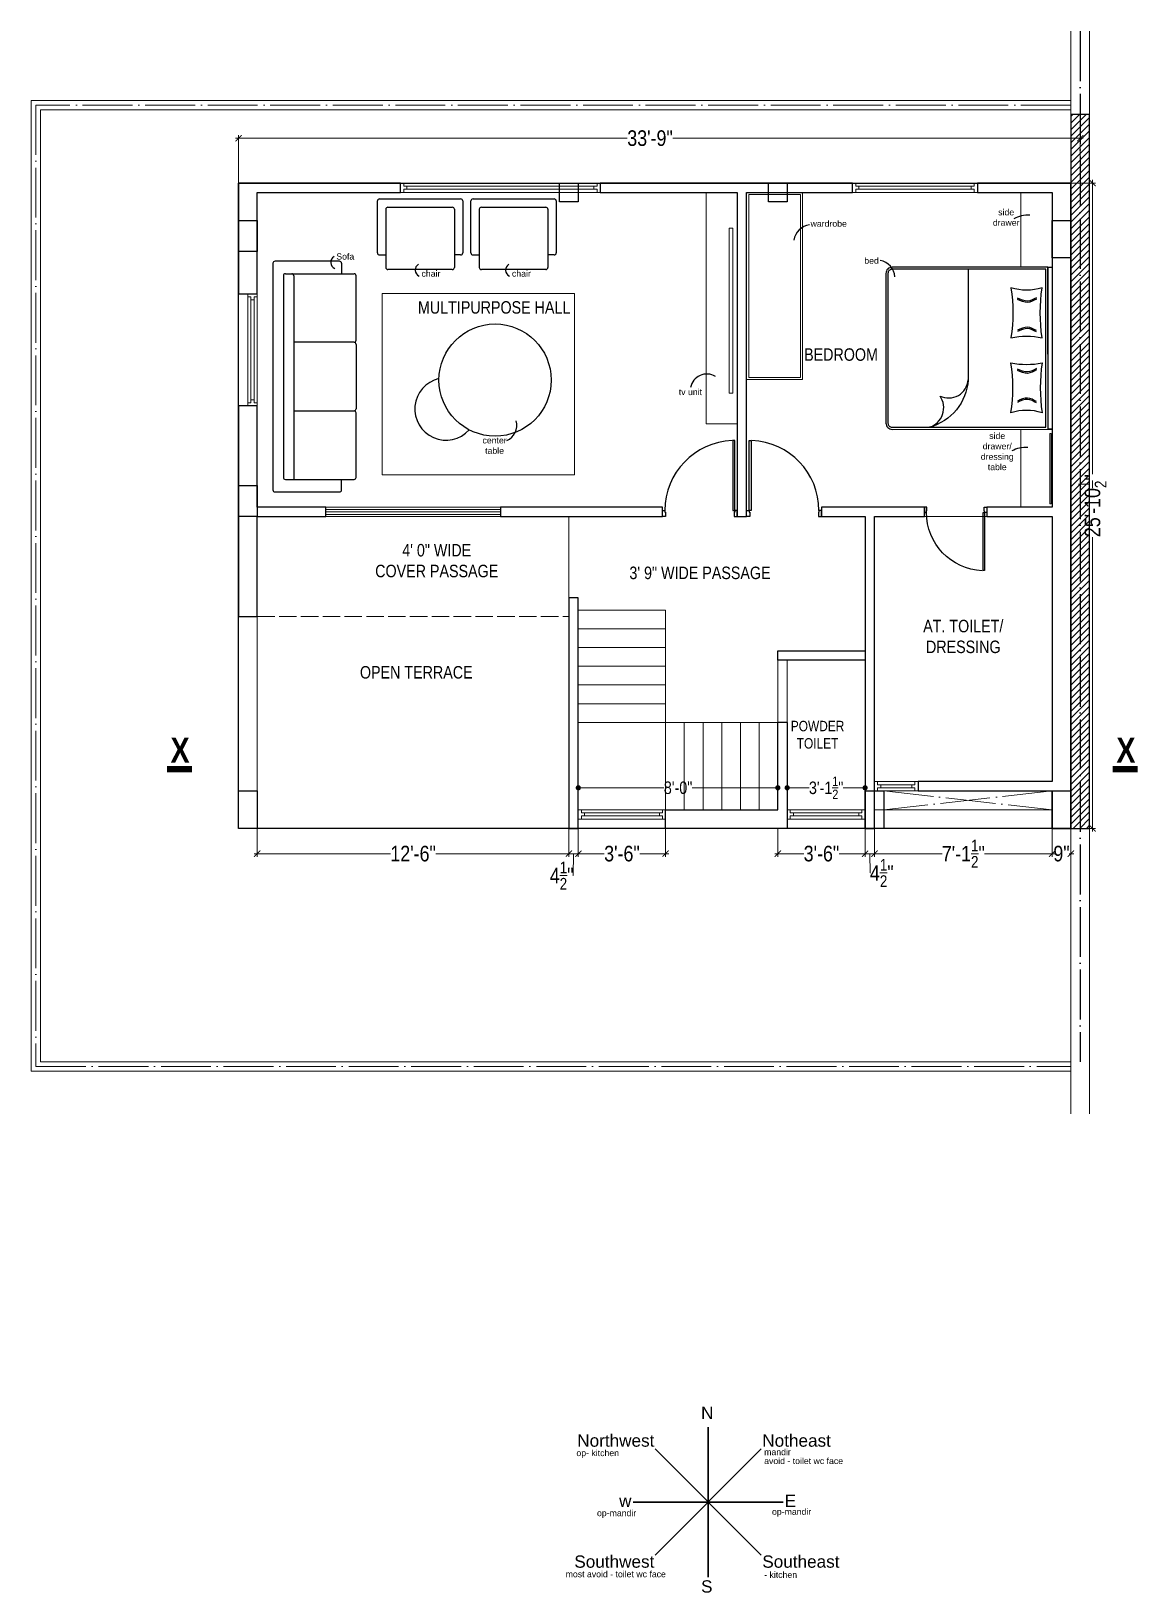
# Model space of a CAD drawing. Header units: millimetres. Extents: x 56222 to 154462, y -172610 to -121287.
# Drawn here: x 153760 to 154292, y -170756 to -170005 of the extents above; entities that cross this region are included whole.
import ezdxf

# ---------------------------------------------------------------- set-up
doc = ezdxf.new("R2010")
doc.units = ezdxf.units.MM
doc.header["$MEASUREMENT"] = 0
doc.header["$PDMODE"] = 35
doc.linetypes.add('ACAD_ISO02W100', pattern=[15, 12, -3])
doc.linetypes.add('ACAD_ISO04W100', pattern=[30, 24, -3, 0, -3])
doc.layers.get('Defpoints').update_dxf_attribs({"color": 220})
for name, color, linetype in [('AR DOOR', 40, 'Continuous'), ('AR ELE-5', 134, 'Continuous'), ('Text', 251, 'Continuous')]:
    doc.layers.add(name, color=color, linetype=linetype)
for name, color, linetype, lineweight in [('COLUMN', 1, 'Continuous', 30), ('ELEVATION ( SPIRAL STAIR )', 250, 'Continuous', 9), ('FIRST FLOOR', 7, 'Continuous', 9), ('FIRST FLOOR_( STAIR )', 251, 'Continuous', 9), ('FURNITURE', 34, 'Continuous', 9), ('GROUND FLOOR', 7, 'Continuous', 9), ('GROUND FLOOR  ( HATCH )', 251, 'Continuous', 9), ('GROUND FLOOR ( DW_RAIL )', 7, 'Continuous', 9), ('Labelling', 1, 'Continuous', 25), ('SECOND FLOOR', 7, 'Continuous', 9), ('SECOND FLOOR  ( PLINE )', 251, 'Continuous', 30), ('SECOND FLOOR ( DIM )', 7, 'Continuous', 9), ('SECOND FLOOR ( DW_RAIL )', 7, 'Continuous', 9), ('SECOND FLOOR ( PLine )', 7, 'Continuous', 30), ('SECOND FLOOR ( TEXT )', 7, 'Continuous', 9), ('SECTION', 7, 'Continuous', 9), ('X_PLOT', 1, 'Continuous', 9)]:
    doc.layers.add(name, color=color, linetype=linetype, lineweight=lineweight)
doc.styles.add('Arial', font='arial.ttf')
doc.styles.add('Cn BT~6', font='swissc.ttf', dxfattribs={"height": 6})
doc.styles.add("Cn_BT_0'-0", font='swissc.ttf')
doc.styles.add('Cn_BT_7½', font='swissc.ttf', dxfattribs={"height": 7.5})
doc.styles.add('KATHA', font='swissc.ttf')
doc.styles.add('style4', font='ARIALN.TTF')
doc.dimstyles.new('Cn BT~6', dxfattribs={"dimtxt": 0.18, "dimasz": 2.5, "dimexe": 2.5, "dimexo": 0, "dimgap": 0.09, "dimtad": 0, "dimdec": 3, "dimzin": 3, "dimdsep": 46, "dimlunit": 4, "dimtxsty": 'Cn BT~6', "dimblk": 'DOT', "dimcen": 0.09, "dimdle": 2, "dimclrd": 250, "dimclre": 250, "dimclrt": 5, "dimadec": 0, "dimazin": 0, "dimtfac": 0.75, "dimtdec": 3, "dimtofl": 0, "dimtmove": 0, "dimatfit": 3, "dimfxl": 1, "dimtolj": 1, "dimtzin": 0, "dimlwd": 15, "dimlwe": 15, "dimarcsym": 0})
doc.dimstyles.new('Cn_BT_7½', dxfattribs={"dimtxt": 9, "dimasz": 3, "dimexe": 1.5, "dimexo": 0, "dimgap": 0.09, "dimtad": 0, "dimdec": 3, "dimzin": 3, "dimdsep": 46, "dimlunit": 4, "dimtxsty": 'Cn_BT_7½', "dimblk": 'ARCHTICK', "dimcen": 0.09, "dimdle": 1.5, "dimclrd": 251, "dimclre": 251, "dimclrt": 14, "dimadec": 0, "dimazin": 0, "dimtfac": 0.75, "dimtdec": 3, "dimtofl": 0, "dimtmove": 0, "dimatfit": 3, "dimfxl": 0, "dimtolj": 1, "dimtzin": 0, "dimlwd": 15, "dimlwe": 15, "dimarcsym": 0})

msp = doc.modelspace()

# ---------------------------------------------------------------- texts
at = {"layer": 'Labelling', "color": 1, "char_height": 3, "width": 33.454272, "attachment_point": 5, "style": 'style4'}
for s, insert in [('\\A1;{\\fArial|b0|i0|c0|p34;side \\Pdrawer}', (154229.0758, -170094.1467, -0.0006)), ('\\A1;{\\fArial|b0|i0|c0|p34;wardrobe}', (154143.6815, -170097.1355, -0.0704)), ('\\A1;{\\fArial|b0|i0|c0|p34;Sofa }', (153911.0564, -170112.9406, -0.0006)), ('\\A1;\\pxql;{\\fArial|b0|i0|c0|p34;bed}', (154177.5222, -170114.9473, -0.0704)), ('\\A1;{\\fArial|b0|i0|c0|p34;chair}', (153952.2898, -170121.1593, -0.0006)), ('\\A1;{\\fArial|b0|i0|c0|p34;chair}', (153995.7924, -170121.1465, -0.0006)), ('\\A1;{\\fArial|b0|i0|c0|p34;tv unit}', (154077.1272, -170178.1354, -0.0006)), ('\\A1;{\\fArial|b0|i0|c0|p34;side \\Pdrawer/\\Pdressing \\Ptable}', (154224.7573, -170206.7446, -0.0006)), ('\\A1;{\\fArial|b0|i0|c0|p34;center \\Ptable}', (153982.8946, -170203.8863, -0.0006))]:
    msp.add_mtext(s, dxfattribs=dict(at, insert=insert))
at = {"layer": 'SECOND FLOOR ( TEXT )', "attachment_point": 5}
for s, insert, char_height, style in [('MULTIPURPOSE HALL', (153982.6911, -170137.4604), 6, 'KATHA'), ('BEDROOM', (154149.5968, -170160.1366), 6, 'KATHA'), ('4\' 0" WIDE \\PCOVER PASSAGE', (153955.0519, -170259.2893), 6, 'KATHA'), ('3\' 9" WIDE PASSAGE', (154081.7345, -170265.1821), 6, 'KATHA'), ('AT. TOILET/\\PDRESSING', (154208.4281, -170295.7775), 6, 'KATHA'), ('OPEN TERRACE', (153945.2156, -170313.0254), 6, 'KATHA'), ('POWDER\\PTOILET', (154138.3098, -170343.0384), 5, "Cn_BT_0'-0")]:
    msp.add_mtext(s, dxfattribs=dict(at, insert=insert, char_height=char_height, style=style))
at = {"layer": 'SECTION', "color": 5, "char_height": 12, "attachment_point": 7, "line_spacing_factor": 1.157143, "style": "Cn_BT_0'-0"}
for insert in [(153826.984, -170356.4445), (154282.1132, -170356.4445)]:
    msp.add_mtext('{\\fSwis721 Cn BT|b1|i0|c0|p34;X}', dxfattribs=dict(at, insert=insert))
at = {"layer": 'Text', "style": 'Arial'}
for s, height, p in [('N', 5.9053, (154082.2551, -170672.3069)), ('Northwest', 5.90526, (154022.6734, -170685.5945)), ('Notheast', 5.90526, (154111.7142, -170685.5945)), ('op- kitchen', 3, (154022.2742, -170690.1251)), ('mandir', 3, (154112.6188, -170689.6607)), ('avoid - toilet wc face', 3, (154112.6188, -170693.9436)), ('w', 5.9053, (154042.8197, -170714.5691)), ('E', 5.9053, (154122.4819, -170714.5691)), ('op-mandir', 3, (154032.1813, -170719.0138)), ('op-mandir', 3, (154116.3856, -170718.3666)), ('Southwest', 5.90526, (154021.2626, -170743.8173)), ('Southeast', 5.90526, (154111.7142, -170743.8173)), ('most avoid - toilet wc face', 3, (154017.1085, -170748.406)), ('- kitchen', 3, (154112.6188, -170748.7101)), ('S', 5.9053, (154082.2551, -170755.7836))]:
    msp.add_text(s, height=height, dxfattribs=at).set_placement(p)

# ---------------------------------------------------------------- blocks, each defined once
blk = doc.blocks.new('_ArchTick')
at = {"color": 0, "linetype": 'ByBlock', "const_width": 0.15}
blk.add_lwpolyline([(-0.5, -0.5), (0.5, 0.5)], dxfattribs=at)
blk = doc.blocks.new('*D180')
at = {"layer": 'Defpoints', "color": 0, "transparency": 16777216}
for p in [(154260.19, -170077.58), (154255.69, -170388.08), (154270.58, -170388.08)]:
    blk.add_point(p, dxfattribs=at)
at = {"layer": 'SECOND FLOOR ( DIM )', "color": 251, "lineweight": 15, "transparency": 16777216}
for p, q in [((154260.19, -170077.58), (154272.08, -170077.58)), ((154270.58, -170076.08), (154270.58, -170217.68)), ((154270.58, -170389.58), (154270.58, -170247.99)), ((154255.69, -170388.08), (154272.08, -170388.08))]:
    blk.add_line(p, q, dxfattribs=at)
at = {"layer": 'SECOND FLOOR ( DIM )', "color": 251, "lineweight": 15, "transparency": 16777216, "xscale": 3, "yscale": 3, "zscale": 3}
for p, rotation in [((154270.58, -170077.58), 90), ((154270.58, -170388.08), 270)]:
    blk.add_blockref('_ArchTick', p, dxfattribs=dict(at, rotation=rotation))
at = {"layer": 'SECOND FLOOR ( DIM )', "color": 14, "transparency": 16777216, "insert": (154270.58, -170232.83), "char_height": 7.5, "attachment_point": 5, "rotation": 90, "style": 'Cn_BT_7½'}
blk.add_mtext('\\A1;25\'-10{\\H0.75x;\\S1/2;}"', dxfattribs=at)
blk = doc.blocks.new('*D181')
at = {"layer": 'Defpoints', "color": 0, "transparency": 16777216}
for p in [(153859.69, -170056.02), (153859.69, -170077.58), (154264.69, -170077.58)]:
    blk.add_point(p, dxfattribs=at)
at = {"layer": 'SECOND FLOOR ( DIM )', "color": 251, "lineweight": 15, "transparency": 16777216}
for p, q in [((153858.19, -170056.02), (154046.66, -170056.02)), ((153859.69, -170077.58), (153859.69, -170054.52)), ((154266.19, -170056.02), (154068.73, -170056.02)), ((154264.69, -170077.58), (154264.69, -170054.52))]:
    blk.add_line(p, q, dxfattribs=at)
at = {"layer": 'SECOND FLOOR ( DIM )', "color": 251, "lineweight": 15, "transparency": 16777216, "xscale": 3, "yscale": 3, "zscale": 3, "rotation": 180}
blk.add_blockref('_ArchTick', (153859.69, -170056.02), dxfattribs=at)
at = {"layer": 'SECOND FLOOR ( DIM )', "color": 251, "lineweight": 15, "transparency": 16777216, "xscale": 3, "yscale": 3, "zscale": 3}
blk.add_blockref('_ArchTick', (154264.69, -170056.02), dxfattribs=at)
at = {"layer": 'SECOND FLOOR ( DIM )', "color": 14, "transparency": 16777216, "insert": (154057.69, -170056.02), "char_height": 7.5, "attachment_point": 5, "style": 'Cn_BT_7½'}
blk.add_mtext('\\A1;33\'-9"', dxfattribs=at)
blk = doc.blocks.new('_Dot')
at = {"color": 0, "linetype": 'ByBlock', "lineweight": -2}
blk.add_line((-0.5, 0), (-1, 0), dxfattribs=at)
at = {"color": 0, "linetype": 'ByBlock', "const_width": 0.5}
blk.add_lwpolyline([(-0.25, 0, 1), (0.25, 0, 1)], format="xyb", close=True, dxfattribs=at)
blk = doc.blocks.new('*D171')
at = {"layer": 'Defpoints', "color": 0, "transparency": 16777216}
for p in [(154023.19, -170361.08), (154119.19, -170361.08), (154119.19, -170368.56)]:
    blk.add_point(p, dxfattribs=at)
at = {"layer": 'SECOND FLOOR ( DIM )', "color": 250, "lineweight": 15, "transparency": 16777216}
for p, q in [((154023.19, -170361.08), (154023.19, -170371.06)), ((154119.19, -170361.08), (154119.19, -170371.06)), ((154025.69, -170368.56), (154064.35, -170368.56)), ((154116.69, -170368.56), (154078.03, -170368.56))]:
    blk.add_line(p, q, dxfattribs=at)
at = {"layer": 'SECOND FLOOR ( DIM )', "color": 250, "lineweight": 15, "transparency": 16777216, "xscale": 2.5, "yscale": 2.5, "zscale": 2.5, "rotation": 180}
blk.add_blockref('_Dot', (154023.19, -170368.56), dxfattribs=at)
at = {"layer": 'SECOND FLOOR ( DIM )', "color": 250, "lineweight": 15, "transparency": 16777216, "xscale": 2.5, "yscale": 2.5, "zscale": 2.5}
blk.add_blockref('_Dot', (154119.19, -170368.56), dxfattribs=at)
at = {"layer": 'SECOND FLOOR ( DIM )', "color": 5, "transparency": 16777216, "insert": (154071.19, -170368.56), "char_height": 6, "attachment_point": 5, "style": 'Cn BT~6'}
blk.add_mtext('\\A1;8\'-0"', dxfattribs=at)
blk = doc.blocks.new('*D172')
at = {"layer": 'Defpoints', "color": 0, "transparency": 16777216}
for p in [(153868.69, -170388.08), (154018.69, -170388.08), (154018.69, -170400.26)]:
    blk.add_point(p, dxfattribs=at)
at = {"layer": 'SECOND FLOOR ( DIM )', "color": 251, "lineweight": 15, "transparency": 16777216}
for p, q in [((153868.69, -170388.08), (153868.69, -170401.76)), ((154018.69, -170388.08), (154018.69, -170401.76)), ((153867.19, -170400.26), (153932.83, -170400.26)), ((154020.19, -170400.26), (153954.55, -170400.26))]:
    blk.add_line(p, q, dxfattribs=at)
at = {"layer": 'SECOND FLOOR ( DIM )', "color": 251, "lineweight": 15, "transparency": 16777216, "xscale": 3, "yscale": 3, "zscale": 3, "rotation": 180}
blk.add_blockref('_ArchTick', (153868.69, -170400.26), dxfattribs=at)
at = {"layer": 'SECOND FLOOR ( DIM )', "color": 251, "lineweight": 15, "transparency": 16777216, "xscale": 3, "yscale": 3, "zscale": 3}
blk.add_blockref('_ArchTick', (154018.69, -170400.26), dxfattribs=at)
at = {"layer": 'SECOND FLOOR ( DIM )', "color": 14, "transparency": 16777216, "insert": (153943.69, -170400.26), "char_height": 7.5, "attachment_point": 5, "style": 'Cn_BT_7½'}
blk.add_mtext('\\A1;12\'-6"', dxfattribs=at)
blk = doc.blocks.new('*D173')
at = {"layer": 'Defpoints', "color": 0, "transparency": 16777216}
for p in [(154018.69, -170388.08), (154023.19, -170388.08), (154023.19, -170400.26)]:
    blk.add_point(p, dxfattribs=at)
at = {"layer": 'SECOND FLOOR ( DIM )', "color": 251, "lineweight": 15, "transparency": 16777216}
for p, q in [((154018.69, -170388.08), (154018.69, -170401.76)), ((154023.19, -170388.08), (154023.19, -170401.76)), ((154017.19, -170400.26), (154024.69, -170400.26)), ((154020.94, -170400.26), (154020.72, -170410.81)), ((154020.72, -170410.81), (154020.54, -170410.81))]:
    blk.add_line(p, q, dxfattribs=at)
at = {"layer": 'SECOND FLOOR ( DIM )', "color": 251, "lineweight": 15, "transparency": 16777216, "xscale": 3, "yscale": 3, "zscale": 3, "rotation": 180}
blk.add_blockref('_ArchTick', (154018.69, -170400.26), dxfattribs=at)
at = {"layer": 'SECOND FLOOR ( DIM )', "color": 251, "lineweight": 15, "transparency": 16777216, "xscale": 3, "yscale": 3, "zscale": 3}
blk.add_blockref('_ArchTick', (154023.19, -170400.26), dxfattribs=at)
at = {"layer": 'SECOND FLOOR ( DIM )', "color": 14, "transparency": 16777216, "insert": (154015.17, -170410.81), "char_height": 7.5, "attachment_point": 5, "style": 'Cn_BT_7½'}
blk.add_mtext('\\A1;4{\\H0.75x;\\S1/2;}"', dxfattribs=at)
blk = doc.blocks.new('*D174')
at = {"layer": 'Defpoints', "color": 0, "transparency": 16777216}
for p in [(154023.19, -170388.08), (154065.19, -170388.08), (154065.19, -170400.26)]:
    blk.add_point(p, dxfattribs=at)
at = {"layer": 'SECOND FLOOR ( DIM )', "color": 251, "lineweight": 15, "transparency": 16777216}
for p, q in [((154023.19, -170388.08), (154023.19, -170401.76)), ((154065.19, -170388.08), (154065.19, -170401.76)), ((154021.69, -170400.26), (154035.64, -170400.26)), ((154066.69, -170400.26), (154052.74, -170400.26))]:
    blk.add_line(p, q, dxfattribs=at)
at = {"layer": 'SECOND FLOOR ( DIM )', "color": 251, "lineweight": 15, "transparency": 16777216, "xscale": 3, "yscale": 3, "zscale": 3, "rotation": 180}
blk.add_blockref('_ArchTick', (154023.19, -170400.26), dxfattribs=at)
at = {"layer": 'SECOND FLOOR ( DIM )', "color": 251, "lineweight": 15, "transparency": 16777216, "xscale": 3, "yscale": 3, "zscale": 3}
blk.add_blockref('_ArchTick', (154065.19, -170400.26), dxfattribs=at)
at = {"layer": 'SECOND FLOOR ( DIM )', "color": 14, "transparency": 16777216, "insert": (154044.19, -170400.26), "char_height": 7.5, "attachment_point": 5, "style": 'Cn_BT_7½'}
blk.add_mtext('\\A1;3\'-6"', dxfattribs=at)
blk = doc.blocks.new('*D175')
at = {"layer": 'Defpoints', "color": 0, "transparency": 16777216}
for p in [(154119.19, -170388.08), (154161.19, -170388.08), (154161.19, -170400.26)]:
    blk.add_point(p, dxfattribs=at)
at = {"layer": 'SECOND FLOOR ( DIM )', "color": 251, "lineweight": 15, "transparency": 16777216}
for p, q in [((154119.19, -170388.08), (154119.19, -170401.76)), ((154161.19, -170388.08), (154161.19, -170401.76)), ((154117.69, -170400.26), (154131.64, -170400.26)), ((154162.69, -170400.26), (154148.74, -170400.26))]:
    blk.add_line(p, q, dxfattribs=at)
at = {"layer": 'SECOND FLOOR ( DIM )', "color": 251, "lineweight": 15, "transparency": 16777216, "xscale": 3, "yscale": 3, "zscale": 3, "rotation": 180}
blk.add_blockref('_ArchTick', (154119.19, -170400.26), dxfattribs=at)
at = {"layer": 'SECOND FLOOR ( DIM )', "color": 251, "lineweight": 15, "transparency": 16777216, "xscale": 3, "yscale": 3, "zscale": 3}
blk.add_blockref('_ArchTick', (154161.19, -170400.26), dxfattribs=at)
at = {"layer": 'SECOND FLOOR ( DIM )', "color": 14, "transparency": 16777216, "insert": (154140.19, -170400.26), "char_height": 7.5, "attachment_point": 5, "style": 'Cn_BT_7½'}
blk.add_mtext('\\A1;3\'-6"', dxfattribs=at)
blk = doc.blocks.new('*D176')
at = {"layer": 'Defpoints', "color": 0, "transparency": 16777216}
for p in [(154161.19, -170388.08), (154165.69, -170388.08), (154165.69, -170400.26)]:
    blk.add_point(p, dxfattribs=at)
at = {"layer": 'SECOND FLOOR ( DIM )', "color": 251, "lineweight": 15, "transparency": 16777216}
for p, q in [((154161.19, -170388.08), (154161.19, -170401.76)), ((154165.69, -170388.08), (154165.69, -170401.76)), ((154159.69, -170400.26), (154167.19, -170400.26)), ((154163.44, -170400.26), (154163.67, -170409.54)), ((154163.67, -170409.54), (154163.85, -170409.54))]:
    blk.add_line(p, q, dxfattribs=at)
at = {"layer": 'SECOND FLOOR ( DIM )', "color": 251, "lineweight": 15, "transparency": 16777216, "xscale": 3, "yscale": 3, "zscale": 3, "rotation": 180}
blk.add_blockref('_ArchTick', (154161.19, -170400.26), dxfattribs=at)
at = {"layer": 'SECOND FLOOR ( DIM )', "color": 251, "lineweight": 15, "transparency": 16777216, "xscale": 3, "yscale": 3, "zscale": 3}
blk.add_blockref('_ArchTick', (154165.69, -170400.26), dxfattribs=at)
at = {"layer": 'SECOND FLOOR ( DIM )', "color": 14, "transparency": 16777216, "insert": (154169.22, -170409.54), "char_height": 7.5, "attachment_point": 5, "style": 'Cn_BT_7½'}
blk.add_mtext('\\A1;4{\\H0.75x;\\S1/2;}"', dxfattribs=at)
blk = doc.blocks.new('*D177')
at = {"layer": 'Defpoints', "color": 0, "transparency": 16777216}
for p in [(154165.69, -170388.08), (154251.19, -170388.08), (154251.19, -170400.26)]:
    blk.add_point(p, dxfattribs=at)
at = {"layer": 'SECOND FLOOR ( DIM )', "color": 251, "lineweight": 15, "transparency": 16777216}
for p, q in [((154165.69, -170388.08), (154165.69, -170401.76)), ((154251.19, -170388.08), (154251.19, -170401.76)), ((154164.19, -170400.26), (154198.24, -170400.26)), ((154252.69, -170400.26), (154218.64, -170400.26))]:
    blk.add_line(p, q, dxfattribs=at)
at = {"layer": 'SECOND FLOOR ( DIM )', "color": 251, "lineweight": 15, "transparency": 16777216, "xscale": 3, "yscale": 3, "zscale": 3, "rotation": 180}
blk.add_blockref('_ArchTick', (154165.69, -170400.26), dxfattribs=at)
at = {"layer": 'SECOND FLOOR ( DIM )', "color": 251, "lineweight": 15, "transparency": 16777216, "xscale": 3, "yscale": 3, "zscale": 3}
blk.add_blockref('_ArchTick', (154251.19, -170400.26), dxfattribs=at)
at = {"layer": 'SECOND FLOOR ( DIM )', "color": 14, "transparency": 16777216, "insert": (154208.44, -170400.26), "char_height": 7.5, "attachment_point": 5, "style": 'Cn_BT_7½'}
blk.add_mtext('\\A1;7\'-1{\\H0.75x;\\S1/2;}"', dxfattribs=at)
blk = doc.blocks.new('*D178')
at = {"layer": 'Defpoints', "color": 0, "transparency": 16777216}
for p in [(154251.19, -170388.08), (154260.19, -170388.08), (154260.19, -170400.26)]:
    blk.add_point(p, dxfattribs=at)
at = {"layer": 'SECOND FLOOR ( DIM )', "color": 251, "lineweight": 15, "transparency": 16777216}
for p, q in [((154251.19, -170388.08), (154251.19, -170401.76)), ((154260.19, -170388.08), (154260.19, -170401.76)), ((154249.69, -170400.26), (154252.04, -170400.26)), ((154261.69, -170400.26), (154259.35, -170400.26))]:
    blk.add_line(p, q, dxfattribs=at)
at = {"layer": 'SECOND FLOOR ( DIM )', "color": 251, "lineweight": 15, "transparency": 16777216, "xscale": 3, "yscale": 3, "zscale": 3, "rotation": 180}
blk.add_blockref('_ArchTick', (154251.19, -170400.26), dxfattribs=at)
at = {"layer": 'SECOND FLOOR ( DIM )', "color": 251, "lineweight": 15, "transparency": 16777216, "xscale": 3, "yscale": 3, "zscale": 3}
blk.add_blockref('_ArchTick', (154260.19, -170400.26), dxfattribs=at)
at = {"layer": 'SECOND FLOOR ( DIM )', "color": 14, "transparency": 16777216, "insert": (154255.69, -170400.26), "char_height": 7.5, "attachment_point": 5, "style": 'Cn_BT_7½'}
blk.add_mtext('\\A1;9"', dxfattribs=at)
blk = doc.blocks.new('*D179')
at = {"layer": 'Defpoints', "color": 0, "transparency": 16777216}
for p in [(154123.69, -170361.08), (154161.19, -170361.08), (154161.19, -170368.56)]:
    blk.add_point(p, dxfattribs=at)
at = {"layer": 'SECOND FLOOR ( DIM )', "color": 250, "lineweight": 15, "transparency": 16777216}
for p, q in [((154123.69, -170361.08), (154123.69, -170371.06)), ((154161.19, -170361.08), (154161.19, -170371.06)), ((154126.19, -170368.56), (154134.24, -170368.56)), ((154158.69, -170368.56), (154150.64, -170368.56))]:
    blk.add_line(p, q, dxfattribs=at)
at = {"layer": 'SECOND FLOOR ( DIM )', "color": 250, "lineweight": 15, "transparency": 16777216, "xscale": 2.5, "yscale": 2.5, "zscale": 2.5, "rotation": 180}
blk.add_blockref('_Dot', (154123.69, -170368.56), dxfattribs=at)
at = {"layer": 'SECOND FLOOR ( DIM )', "color": 250, "lineweight": 15, "transparency": 16777216, "xscale": 2.5, "yscale": 2.5, "zscale": 2.5}
blk.add_blockref('_Dot', (154161.19, -170368.56), dxfattribs=at)
at = {"layer": 'SECOND FLOOR ( DIM )', "color": 5, "transparency": 16777216, "insert": (154142.44, -170368.56), "char_height": 6, "attachment_point": 5, "style": 'Cn BT~6'}
blk.add_mtext('\\A1;3\'-1{\\H0.75x;\\S1/2;}"', dxfattribs=at)
blk = doc.blocks.new('bed')
at = {"layer": 'FURNITURE', "lineweight": 25}
blk.add_line((152808.26, -170199.67, -0.01), (152808.25, -170252.86, -0.01), dxfattribs=at)
at = {"layer": 'FURNITURE', "lineweight": 30, "elevation": -0.01}
blk.add_lwpolyline([(152769.82, -170276.66), (152769.82, -170198.66), (152767.83, -170198.66), (152767.83, -170276.66)], close=True, dxfattribs=at)
blk.add_lwpolyline([(152769.82, -170276.66), (152769.83, -170204.66), (152769.83, -170198.66), (152844.83, -170198.67, -0.414214), (152847.83, -170201.67), (152847.82, -170273.67, -0.414214), (152844.82, -170276.67)], format="xyb", close=True, dxfattribs=at)
at = {"layer": 'FURNITURE', "lineweight": 25, "elevation": -0.01}
for points in [[(152770.82, -170275.66), (152770.83, -170204.66), (152770.83, -170199.66), (152844.83, -170199.67, -0.414214), (152846.83, -170201.67), (152846.82, -170273.67, -0.414214), (152844.82, -170275.67)], [(152787.65, -170232.59, 0.100586), (152772.65, -170232.59, 0.075726), (152772.65, -170208.59, 0.148967), (152787.65, -170208.59, 0.074116)], [(152787.65, -170244.67, -0.100586), (152772.65, -170244.67, -0.075726), (152772.64, -170268.67, -0.148967), (152787.64, -170268.67, -0.074116)], [(152821.77, -170260.66, -0.527965), (152808.25, -170252.86, 0.323475), (152826.89, -170275.67, -0.508743), (152821.77, -170260.66)]]:
    blk.add_lwpolyline(points, format="xyb", close=True, dxfattribs=at)
at = {"layer": 'FURNITURE', "lineweight": 25}
for points in [[(152775.39, -170213.33, -0.01), (152776.8, -170214.11, -0.01), (152779.8, -170215.74, -0.01), (152782.91, -170214.3, -0.01), (152784.56, -170213.54, -0.01)], [(152775.39, -170213.98, -0.01), (152776.8, -170214.75, -0.01), (152779.8, -170216.38, -0.01), (152782.91, -170214.94, -0.01), (152784.56, -170214.18, -0.01)], [(152775.39, -170229.17, -0.01), (152776.8, -170228.4, -0.01), (152779.8, -170226.77, -0.01), (152782.91, -170228.21, -0.01), (152784.55, -170228.97, -0.01)], [(152775.39, -170229.81, -0.01), (152776.8, -170229.04, -0.01), (152779.8, -170227.41, -0.01), (152782.91, -170228.85, -0.01), (152784.55, -170229.61, -0.01)], [(152775.38, -170247.45, -0.01), (152776.8, -170248.22, -0.01), (152779.79, -170249.85, -0.01), (152782.91, -170248.41, -0.01), (152784.55, -170247.65, -0.01)], [(152775.38, -170248.09, -0.01), (152776.8, -170248.87, -0.01), (152779.79, -170250.5, -0.01), (152782.91, -170249.06, -0.01), (152784.55, -170248.3, -0.01)], [(152775.38, -170263.29, -0.01), (152776.8, -170262.51, -0.01), (152779.79, -170260.88, -0.01), (152782.91, -170262.32, -0.01), (152784.55, -170263.08, -0.01)], [(152775.38, -170263.93, -0.01), (152776.8, -170263.16, -0.01), (152779.79, -170261.53, -0.01), (152782.91, -170262.97, -0.01), (152784.55, -170263.73, -0.01)]]:
    blk.add_open_spline(points, degree=3, knots=[0, 0, 0, 0, 4.577917, 9.671137, 9.671137, 9.671137, 9.671137], dxfattribs=at)
blk = doc.blocks.new('*U143')
for points in [[(-1160, 0), (-1120, 0), (-1120, 30), (-1110, 30), (-1110, 100), (-1160, 100)], [(0, 0), (0, -1120), (-30, -1120), (-30, 0)], [(40, 0), (0, 0), (0, 30), (-10, 30), (-10, 100), (40, 100)]]:
    blk.add_lwpolyline(points, close=True)
at = {"layer": 'AR ELE-5', "linetype": 'ByBlock', "ltscale": 15}
blk.add_arc((2, 1), 1122, 180.0347, 267.627, dxfattribs=at)
blk = doc.blocks.new('*U168')
for points in [[(-40, 0), (0, 0), (0, 30), (10, 30), (10, 100), (-40, 100)], [(0, 0), (0, -1120), (30, -1120), (30, 0)], [(1160, 0), (1120, 0), (1120, 30), (1110, 30), (1110, 100), (1160, 100)]]:
    blk.add_lwpolyline(points, close=True)
at = {"layer": 'AR ELE-5', "linetype": 'ByBlock', "ltscale": 15}
blk.add_arc((-2, 1), 1122, 272.373, 359.9653, dxfattribs=at)

# ---------------------------------------------------------------- dimensions: what is measured, and where the dimension line sits
at = {"layer": 'SECOND FLOOR ( DIM )'}
dim = msp.add_linear_dim(base=(153859.6908, -170056.0233), p1=(154264.6908, -170077.5832), p2=(153859.6908, -170077.5832), dimstyle='Cn_BT_7½', dxfattribs=at)
dim.commit()
dim.dimension.update_dxf_attribs({"geometry": '*D181', "text_midpoint": (154057.6908, -170056.0233), "dimtype": 160})
dim = msp.add_linear_dim(base=(154270.5792, -170388.0832), p1=(154260.1908, -170077.5832), p2=(154255.6908, -170388.0832), angle=90, dimstyle='Cn_BT_7½', override={"dimtmove": 1}, dxfattribs=at)
dim.commit()
dim.dimension.update_dxf_attribs({"geometry": '*D180', "text_midpoint": (154270.5792, -170232.8332)})
for base, p1, p2, dimstyle, picture, middle in [((154119.1908, -170368.5575), (154023.1908, -170361.0832), (154119.1908, -170361.0832), 'Cn BT~6', '*D171', (154071.1908, -170368.5575)), ((154161.1908, -170368.5575), (154123.6908, -170361.0832), (154161.1908, -170361.0832), 'Cn BT~6', '*D179', (154142.4408, -170368.5575)), ((154018.6908, -170400.2556), (153868.6908, -170388.0832), (154018.6908, -170388.0832), 'Cn_BT_7½', '*D172', (153943.6908, -170400.2556))]:
    dim = msp.add_linear_dim(base=base, p1=p1, p2=p2, dimstyle=dimstyle, dxfattribs=at)
    dim.commit()
    dim.dimension.update_dxf_attribs({"geometry": picture, "text_midpoint": middle})
for base, p1, p2, picture, middle in [((154023.1908, -170400.2556), (154018.6908, -170388.0832), (154023.1908, -170388.0832), '*D173', (154020.4457, -170410.8088)), ((154165.6908, -170400.2556), (154161.1908, -170388.0832), (154165.6908, -170388.0832), '*D176', (154163.937, -170409.5371))]:
    dim = msp.add_linear_dim(base=base, p1=p1, p2=p2, dimstyle='Cn_BT_7½', override={"dimtmove": 1}, dxfattribs=at)
    dim.commit()
    dim.dimension.update_dxf_attribs({"geometry": picture, "text_midpoint": middle, "dimtype": 160})
for base, p1, p2, picture, middle in [((154065.1908, -170400.2556), (154023.1908, -170388.0832), (154065.1908, -170388.0832), '*D174', (154044.1908, -170400.2556)), ((154161.1908, -170400.2556), (154119.1908, -170388.0832), (154161.1908, -170388.0832), '*D175', (154140.1908, -170400.2556)), ((154251.1908, -170400.2556), (154165.6908, -170388.0832), (154251.1908, -170388.0832), '*D177', (154208.4408, -170400.2556)), ((154260.1908, -170400.2556), (154251.1908, -170388.0832), (154260.1908, -170388.0832), '*D178', (154255.6908, -170400.2556))]:
    dim = msp.add_linear_dim(base=base, p1=p1, p2=p2, dimstyle='Cn_BT_7½', override={"dimtmove": 1}, dxfattribs=at)
    dim.commit()
    dim.dimension.update_dxf_attribs({"geometry": picture, "text_midpoint": middle})

# ---------------------------------------------------------------- hatches: boundary and pattern name
at = {"layer": 'GROUND FLOOR  ( HATCH )'}
h = msp.add_hatch(dxfattribs=at)
h.set_pattern_fill('ANSI31', color=6, scale=18, style=0)
h.set_pattern_definition([(45, (37728.5049, -7768.9088), (-1.590990258, 1.590990258), [])])
h.paths.add_polyline_path([(154269.1908, -170044.5832), (154260.1908, -170044.5832), (154260.1908, -170388.0832), (154269.1908, -170388.0832)])

# ---------------------------------------------------------------- linework, layer by layer
at = {"color": 1, "lineweight": 35}
for p, q in [((154085.7295, -170676.1082), (154085.7295, -170748.2823)), ((154060.2121, -170737.7126), (154111.2469, -170686.6779)), ((154111.2469, -170737.7126), (154060.2121, -170686.6779)), ((154049.6425, -170712.1953), (154121.8165, -170712.1953))]:
    msp.add_line(p, q, dxfattribs=at)
at = {"color": 252, "lineweight": 9, "true_color": 0x939598}
msp.add_lwpolyline([(153928.7972, -170130.6553), (154021.4014, -170130.6553), (154021.4014, -170217.9401), (153928.7972, -170217.9401)], close=True, dxfattribs=at)
at = {"layer": 'COLUMN'}
for points in [[(154014.1908, -170077.5832), (154023.1908, -170077.5832), (154023.1908, -170086.5832), (154014.1908, -170086.5832)], [(154114.6908, -170077.5832), (154123.6908, -170077.5832), (154123.6908, -170086.5832), (154114.6908, -170086.5832)], [(153859.6908, -170095.5832), (153868.6908, -170095.5832), (153868.6908, -170110.5832), (153859.6908, -170110.5832)], [(154251.1908, -170095.5832), (154260.1908, -170095.5832), (154260.1908, -170113.5832), (154251.1908, -170113.5832)], [(153859.6908, -170223.0832), (153868.6908, -170223.0832), (153868.6908, -170238.0832), (153859.6908, -170238.0832)], [(153859.6908, -170370.0832), (153868.6908, -170370.0832), (153868.6908, -170388.0832), (153859.6908, -170388.0832)], [(154161.1908, -170370.0832), (154170.1908, -170370.0832), (154170.1908, -170388.0832), (154161.1908, -170388.0832)], [(154251.1908, -170370.0832), (154260.1908, -170370.0832), (154260.1908, -170388.0832), (154251.1908, -170388.0832)]]:
    msp.add_lwpolyline(points, close=True, dxfattribs=at)
at = {"layer": 'Defpoints', "color": 6, "lineweight": 30}
msp.add_lwpolyline([(153859.6908, -170077.5832), (154260.1908, -170077.5832), (154260.1908, -170388.0832), (153859.6908, -170388.0832)], close=True, dxfattribs=at)
at = {"layer": 'ELEVATION ( SPIRAL STAIR )', "color": 5}
for points in [[(154095.8057, -170099.2586), (154097.5014, -170099.2586), (154097.5014, -170178.6817), (154095.8057, -170178.6817)], [(154249.9992, -170198.0711), (154250.6743, -170198.0711), (154250.6743, -170231.8821), (154249.9992, -170231.8821)], [(153901.6908, -170233.5832), (153985.6908, -170233.5832), (153985.6908, -170238.0832), (153901.6908, -170238.0832)], [(153901.6908, -170234.6308), (153985.6908, -170234.6308), (153985.6908, -170235.8332), (153901.6908, -170235.8332)], [(153901.6908, -170235.8332), (153985.6908, -170235.8332), (153985.6908, -170237.0355), (153901.6908, -170237.0355)]]:
    msp.add_lwpolyline(points, close=True, dxfattribs=at)
at = {"layer": 'FIRST FLOOR', "color": 1}
msp.add_line((154065.1908, -170379.0832), (154065.1908, -170388.0832), dxfattribs=at)
at = {"layer": 'FIRST FLOOR_( STAIR )'}
for p, q in [((154065.1908, -170283.0832), (154023.1908, -170283.0832)), ((154065.1908, -170283.0832), (154065.1908, -170379.0832)), ((154065.1908, -170292.0832), (154023.1908, -170292.0832)), ((154065.1908, -170301.0832), (154023.1908, -170301.0832)), ((154065.1908, -170310.0832), (154023.1908, -170310.0832)), ((154065.1908, -170319.0832), (154023.1908, -170319.0832)), ((154065.1908, -170328.0832), (154023.1908, -170328.0832)), ((154119.1908, -170337.0832), (154023.1908, -170337.0832)), ((154074.1908, -170337.0832), (154074.1908, -170379.0832)), ((154083.1908, -170337.0832), (154083.1908, -170379.0832)), ((154092.1908, -170337.0832), (154092.1908, -170379.0832)), ((154101.1908, -170337.0832), (154101.1908, -170379.0832)), ((154110.1908, -170337.0832), (154110.1908, -170379.0832))]:
    msp.add_line(p, q, dxfattribs=at)
at = {"layer": 'FURNITURE', "lineweight": 30}
for p, q in [((153926.5474, -170111.1885), (153926.5474, -170086.1885)), ((153927.5474, -170085.1885), (153966.5474, -170085.1885)), ((153967.5474, -170086.1885), (153967.5474, -170111.1885)), ((153971.5474, -170111.1885), (153971.5474, -170086.1885)), ((153972.5474, -170085.1885), (154011.5474, -170085.1885)), ((154012.5474, -170086.1885), (154012.5474, -170111.1885)), ((153930.5474, -170090.1885), (153930.5474, -170093.1885)), ((153930.5474, -170093.1885), (153930.5474, -170118.1885)), ((153931.5474, -170089.1885), (153962.5474, -170089.1885)), ((153963.5474, -170090.1885), (153963.5474, -170118.1885)), ((153975.5474, -170090.1885), (153975.5474, -170093.1885)), ((153975.5474, -170093.1885), (153975.5474, -170118.1885)), ((153976.5474, -170089.1885), (154007.5474, -170089.1885)), ((154008.5474, -170090.1885), (154008.5474, -170118.1885)), ((153876.2605, -170116.2083), (153876.2605, -170225.2083)), ((153908.2605, -170115.2083), (153877.2605, -170115.2083)), ((153909.2605, -170116.2083), (153909.2605, -170121.2083)), ((153927.5474, -170112.1885), (153930.5474, -170112.1885)), ((153966.5474, -170112.1885), (153963.5474, -170112.1885)), ((153972.5474, -170112.1885), (153975.5474, -170112.1885)), ((154011.5474, -170112.1885), (154008.5474, -170112.1885)), ((153881.2605, -170122.2083), (153881.2605, -170219.2083)), ((153882.2605, -170121.2083), (153885.2605, -170121.2083)), ((153885.2605, -170121.2083), (153915.2605, -170121.2083)), ((153886.2605, -170122.2083), (153886.2605, -170220.2083)), ((153916.2605, -170153.2083), (153916.2605, -170122.2083)), ((153962.5474, -170119.1885), (153931.5474, -170119.1885)), ((154007.5474, -170119.1885), (153976.5474, -170119.1885)), ((153915.2605, -170154.2083), (153886.2605, -170154.2083)), ((153916.2605, -170155.2083), (153916.2605, -170186.2083)), ((153886.2605, -170187.2083), (153915.2605, -170187.2083)), ((153916.2605, -170219.2083), (153916.2605, -170188.2083)), ((153882.2605, -170220.2083), (153915.2605, -170220.2083)), ((153909.2605, -170225.2083), (153909.2605, -170220.2083)), ((153877.2605, -170226.2083), (153908.2605, -170226.2083))]:
    msp.add_line(p, q, dxfattribs=at)
at = {"layer": 'FURNITURE'}
for points in [[(154099.6908, -170082.0832), (154084.6597, -170082.0832), (154084.6597, -170193.4909), (154099.6908, -170193.4909)], [(154131.1302, -170082.0832), (154104.1908, -170082.0832), (154104.1908, -170172.0682), (154131.1302, -170172.0682)], [(154130.1302, -170083.0832), (154105.1908, -170083.0832), (154105.1908, -170171.0682), (154130.1302, -170171.0682)], [(154251.1921, -170118.0756), (154236.1921, -170118.0756), (154236.1908, -170082.0832), (154251.1908, -170082.0832)], [(154251.1921, -170196.0908), (154236.1921, -170196.0908), (154236.1908, -170233.5832), (154251.1908, -170233.5832)]]:
    msp.add_lwpolyline(points, close=True, dxfattribs=at)
at = {"layer": 'FURNITURE', "lineweight": 30}
msp.add_circle((153983.1193, -170172.3657), 27, dxfattribs=at)
for centre, radius, start, end in [((153927.5474, -170086.1885), 1, 90, 180), ((153966.5474, -170086.1885), 1, 0, 90), ((153972.5474, -170086.1885), 1, 90, 180), ((154011.5474, -170086.1885), 1, 0, 90), ((153931.5474, -170090.1885), 1, 90, 180), ((153962.5474, -170090.1885), 1, 0, 90), ((153976.5474, -170090.1885), 1, 90, 180), ((154007.5474, -170090.1885), 1, 0, 90), ((153877.2605, -170116.2083), 1, 90, 180), ((153908.2605, -170116.2083), 1, 0, 90), ((153927.5474, -170111.1885), 1, 180, 270), ((153966.5474, -170111.1885), 1, 270, 0), ((153972.5474, -170111.1885), 1, 180, 270), ((154011.5474, -170111.1885), 1, 270, 0), ((153882.2605, -170122.2083), 1, 90, 180), ((153885.2605, -170122.2083), 1, 0, 90), ((153915.2605, -170122.2083), 1, 0, 90), ((153931.5474, -170118.1885), 1, 180, 270), ((153962.5474, -170118.1885), 1, 270, 0), ((153976.5474, -170118.1885), 1, 180, 270), ((154007.5474, -170118.1885), 1, 270, 0), ((153915.2605, -170153.2083), 1, 270, 0), ((153915.2605, -170155.2083), 1, 0, 90), ((153959.5099, -170186.3088), 15, 103.0313537, 318.0987973), ((153915.2605, -170186.2083), 1, 270, 0), ((153915.2605, -170188.2083), 1, 0, 90), ((153882.2605, -170219.2083), 1, 180, 270), ((153915.2605, -170219.2083), 1, 270, 0), ((153915.2605, -170219.2083), 1, 270, 0), ((153877.2605, -170225.2083), 1, 180, 270), ((153908.2605, -170225.2083), 1, 270, 0)]:
    msp.add_arc(centre, radius, start, end, dxfattribs=at)
at = {"layer": 'GROUND FLOOR'}
for p, q in [((154260.1908, -170004.5343), (154260.1908, -170525.4671)), ((154260.1908, -170004.5343), (154260.1908, -170101.5832)), ((154269.1908, -170004.5343), (154269.1908, -170525.4671)), ((153759.9408, -170037.8332), (154260.1908, -170037.8332)), ((153759.9408, -170037.8332), (153759.9408, -170504.8332)), ((153764.4408, -170042.3332), (154260.1908, -170042.3332)), ((153764.4408, -170042.3332), (153764.4408, -170500.3332)), ((154186.6908, -170365.5832), (154186.6908, -170370.0832)), ((153759.9408, -170504.8332), (154260.1908, -170504.8332)), ((153764.4408, -170500.3332), (154260.1908, -170500.3332))]:
    msp.add_line(p, q, dxfattribs=at)
at = {"layer": 'GROUND FLOOR', "color": 1, "linetype": 'ACAD_ISO04W100'}
msp.add_line((154264.6908, -170004.5343), (154264.6908, -170388.0832), dxfattribs=at)
msp.add_lwpolyline([(154260.1908, -170040.0832), (153762.1908, -170040.0832), (153762.1908, -170502.5832), (154260.1908, -170502.5832)], dxfattribs=at)
at = {"layer": 'GROUND FLOOR', "color": 6, "lineweight": 30}
msp.add_lwpolyline([(154269.1908, -170044.5832), (154260.1908, -170044.5832), (154260.1908, -170388.0832), (154269.1908, -170388.0832)], close=True, dxfattribs=at)
at = {"layer": 'GROUND FLOOR ( DW_RAIL )'}
for points in [[(154186.6908, -170365.5832), (154185.1908, -170365.5832), (154185.1908, -170367.0832), (154183.6908, -170367.0832), (154183.6908, -170368.5832), (154168.6908, -170368.5832), (154168.6908, -170367.0832), (154167.1908, -170367.0832), (154167.1908, -170365.5832), (154165.6908, -170365.5832), (154165.6908, -170370.0832), (154167.1908, -170370.0832), (154167.1908, -170368.5832), (154168.6908, -170368.5832), (154168.6908, -170367.0832), (154183.6908, -170367.0832), (154183.6908, -170368.5832), (154185.1908, -170368.5832), (154185.1908, -170370.0832), (154186.6908, -170370.0832), (154186.6908, -170365.5832), (154165.6908, -170365.5832), (154165.6908, -170370.0832), (154186.6908, -170370.0832)], [(154065.1908, -170379.0832), (154063.6908, -170379.0832), (154063.6908, -170380.5832), (154062.1908, -170380.5832), (154062.1908, -170382.0832), (154026.1908, -170382.0832), (154026.1908, -170380.5832), (154024.6908, -170380.5832), (154024.6908, -170379.0832), (154023.1908, -170379.0832), (154023.1908, -170383.5832), (154024.6908, -170383.5832), (154024.6908, -170382.0832), (154026.1908, -170382.0832), (154026.1908, -170380.5832), (154062.1908, -170380.5832), (154062.1908, -170382.0832), (154063.6908, -170382.0832), (154063.6908, -170383.5832), (154065.1908, -170383.5832), (154065.1908, -170379.0832), (154023.1908, -170379.0832), (154023.1908, -170383.5832), (154065.1908, -170383.5832)], [(154161.1908, -170379.0832), (154159.6908, -170379.0832), (154159.6908, -170380.5832), (154158.1908, -170380.5832), (154158.1908, -170382.0832), (154126.6908, -170382.0832), (154126.6908, -170380.5832), (154125.1908, -170380.5832), (154125.1908, -170379.0832), (154123.6908, -170379.0832), (154123.6908, -170383.5832), (154125.1908, -170383.5832), (154125.1908, -170382.0832), (154126.6908, -170382.0832), (154126.6908, -170380.5832), (154158.1908, -170380.5832), (154158.1908, -170382.0832), (154159.6908, -170382.0832), (154159.6908, -170383.5832), (154161.1908, -170383.5832), (154161.1908, -170379.0832), (154123.6908, -170379.0832), (154123.6908, -170383.5832), (154161.1908, -170383.5832)]]:
    msp.add_lwpolyline(points, close=True, dxfattribs=at)
at = {"layer": 'Labelling', "color": 1}
for centre, radius, start, end in [((154239.6274, -170107.4447), 14.4168, 86.7483445, 118.4401444), ((154135.7427, -170106.4347, -0.0006), 8.8915, 98.354103, 171.2766087), ((153907.2846, -170115.7756, -0.0006), 3.242, 120.4602205, 245.7222969), ((153947.9376, -170119.4724, -0.0006), 3.242, 120.4602205, 245.7222969), ((153991.4401, -170119.4595, -0.0006), 3.242, 120.4602205, 245.7222969), ((154166.8385, -170123.3982, -0.0704), 8.7231, 4.2853951, 79.2468038), ((154085.0765, -170177.5828, -0.0006), 8.0953, 59.8010164, 167.9764833), ((153985.431, -170194.057, -0.0006), 8.1654, 294.1397071, 14.0948658), ((154238.6653, -170219.1642), 14.4168, 86.7483445, 118.4401444)]:
    msp.add_arc(centre, radius, start, end, dxfattribs=at)
at = {"layer": 'SECOND FLOOR'}
for p, q in [((153859.6908, -170077.5832), (154260.1908, -170077.5832)), ((153859.6908, -170077.5832), (153859.6908, -170388.0832)), ((153937.6908, -170077.5832), (153937.6908, -170082.0832)), ((154033.6908, -170077.5832), (154033.6908, -170082.0832)), ((154155.1908, -170077.5832), (154155.1908, -170082.0832)), ((154215.1908, -170077.5832), (154215.1908, -170082.0832)), ((153868.6908, -170233.5832), (153868.6908, -170082.0832)), ((153868.6908, -170082.0832), (154099.6908, -170082.0832)), ((154099.6908, -170082.0832), (154099.6908, -170238.0832)), ((154104.1908, -170082.0832), (154251.1908, -170082.0832)), ((154104.1908, -170238.0832), (154104.1908, -170082.0832)), ((154251.1908, -170082.0832), (154251.1908, -170233.5832)), ((153868.6908, -170130.8332), (153859.6908, -170130.8332)), ((153868.6908, -170184.8332), (153859.6908, -170184.8332)), ((153868.6908, -170233.5832), (153901.6908, -170233.5832)), ((153901.6908, -170238.0832), (153901.6908, -170233.5832)), ((153985.6908, -170233.5832), (154063.6908, -170233.5832)), ((153985.6908, -170238.0832), (153985.6908, -170233.5832)), ((154063.6908, -170238.0832), (154063.6908, -170233.5832)), ((154140.1908, -170233.5832), (154189.6908, -170233.5832)), ((154140.1908, -170238.0832), (154140.1908, -170233.5832)), ((154189.6908, -170233.5832), (154189.6908, -170238.0832)), ((154219.6908, -170233.5832), (154251.1908, -170233.5832)), ((154219.6908, -170233.5832), (154219.6908, -170238.0832)), ((153868.6908, -170238.0832), (154063.6908, -170238.0832)), ((153868.6908, -170388.0832), (153868.6908, -170238.0832)), ((154018.6908, -170388.0832), (154018.6908, -170238.0832)), ((154099.6908, -170238.0832), (154104.1908, -170238.0832)), ((154140.1908, -170238.0832), (154161.1908, -170238.0832)), ((154161.1908, -170238.0832), (154161.1908, -170388.0832)), ((154165.6908, -170238.0832), (154165.6908, -170388.0832)), ((154165.6908, -170238.0832), (154251.1908, -170238.0832)), ((154251.1908, -170238.0832), (154251.1908, -170365.5832)), ((154018.6908, -170277.0832), (154023.1908, -170277.0832)), ((154023.1908, -170388.0832), (154023.1908, -170277.0832)), ((153868.6908, -170286.0832), (153859.6908, -170286.0832)), ((154119.1908, -170302.5832), (154119.1908, -170379.0832)), ((154131.1908, -170307.0832), (154123.6908, -170307.0832)), ((154123.6908, -170307.0832), (154123.6908, -170388.0832)), ((154165.6908, -170365.5832), (154251.1908, -170365.5832)), ((154165.6908, -170370.0832), (154251.1908, -170370.0832)), ((154251.1908, -170370.0832), (154251.1908, -170388.0832)), ((154119.1908, -170379.0832), (154023.1908, -170379.0832)), ((154161.1908, -170379.0832), (154123.6908, -170379.0832)), ((154251.1908, -170379.0832), (154165.6908, -170379.0832)), ((154260.1908, -170388.0832), (153859.6908, -170388.0832))]:
    msp.add_line(p, q, dxfattribs=at)
at = {"layer": 'SECOND FLOOR', "color": 1, "linetype": 'ACAD_ISO04W100'}
for p, q in [((154170.1908, -170370.0832), (154251.1908, -170379.0832)), ((154251.1908, -170370.0832), (154170.1908, -170379.0832))]:
    msp.add_line(p, q, dxfattribs=at)
at = {"layer": 'SECOND FLOOR', "color": 1, "linetype": 'ACAD_ISO02W100', "ltscale": 0.7}
msp.add_lwpolyline([(153868.6908, -170286.0832), (154018.6908, -170286.0832)], dxfattribs=at)
at = {"layer": 'SECOND FLOOR  ( PLINE )'}
for points in [[(153868.6908, -170082.0832), (153937.6908, -170082.0832), (153937.6908, -170077.5832), (153859.6908, -170077.5832), (153859.6908, -170130.8332), (153868.6908, -170130.8332)], [(154155.1908, -170077.5832), (154033.6908, -170077.5832), (154033.6908, -170082.0832), (154099.6908, -170082.0832), (154099.6908, -170238.0832), (154104.1908, -170238.0832), (154104.1908, -170082.0832), (154155.1908, -170082.0832)], [(154260.1908, -170077.5832), (154215.1908, -170077.5832), (154215.1908, -170082.0832), (154251.1908, -170082.0832), (154251.1908, -170233.5832), (154219.6908, -170233.5832), (154219.6908, -170238.0832), (154251.1908, -170238.0832), (154251.1908, -170365.5832), (154186.6908, -170365.5832), (154186.6908, -170370.0832), (154251.1908, -170370.0832), (154251.1908, -170388.0832), (154260.1908, -170388.0832)], [(153901.6908, -170233.5832), (153868.6908, -170233.5832), (153868.6908, -170184.8332), (153864.1908, -170184.8332), (153859.6908, -170184.8332), (153859.6908, -170286.0832), (153868.6908, -170286.0832), (153868.6908, -170238.0832), (153901.6908, -170238.0832)], [(154063.6908, -170233.5832), (153985.6908, -170233.5832), (153985.6908, -170238.0832), (154063.6908, -170238.0832)], [(154023.1908, -170277.0832), (154018.6908, -170277.0832), (154018.6908, -170388.0832), (154023.1908, -170388.0832)]]:
    msp.add_lwpolyline(points, close=True, dxfattribs=at)
at = {"layer": 'SECOND FLOOR ( DW_RAIL )'}
for points in [[(154033.6908, -170077.5832), (154032.1908, -170077.5832), (154032.1908, -170079.0832), (154030.6908, -170079.0832), (154030.6908, -170080.5832), (153940.6908, -170080.5832), (153940.6908, -170079.0832), (153939.1908, -170079.0832), (153939.1908, -170077.5832), (153937.6908, -170077.5832), (153937.6908, -170082.0832), (153939.1908, -170082.0832), (153939.1908, -170080.5832), (153940.6908, -170080.5832), (153940.6908, -170079.0832), (154030.6908, -170079.0832), (154030.6908, -170080.5832), (154032.1908, -170080.5832), (154032.1908, -170082.0832), (154033.6908, -170082.0832), (154033.6908, -170077.5832), (153937.6908, -170077.5832), (153937.6908, -170082.0832), (154033.6908, -170082.0832)], [(154215.1908, -170077.5832), (154213.6908, -170077.5832), (154213.6908, -170079.0832), (154212.1908, -170079.0832), (154212.1908, -170080.5832), (154158.1908, -170080.5832), (154158.1908, -170079.0832), (154156.6908, -170079.0832), (154156.6908, -170077.5832), (154155.1908, -170077.5832), (154155.1908, -170082.0832), (154156.6908, -170082.0832), (154156.6908, -170080.5832), (154158.1908, -170080.5832), (154158.1908, -170079.0832), (154212.1908, -170079.0832), (154212.1908, -170080.5832), (154213.6908, -170080.5832), (154213.6908, -170082.0832), (154215.1908, -170082.0832), (154215.1908, -170077.5832), (154155.1908, -170077.5832), (154155.1908, -170082.0832), (154215.1908, -170082.0832)], [(153868.6908, -170184.8332), (153868.6908, -170183.3332), (153867.1908, -170183.3332), (153867.1908, -170181.8332), (153865.6908, -170181.8332), (153865.6908, -170133.8332), (153867.1908, -170133.8332), (153867.1908, -170132.3332), (153868.6908, -170132.3332), (153868.6908, -170130.8332), (153864.1908, -170130.8332), (153864.1908, -170132.3332), (153865.6908, -170132.3332), (153865.6908, -170133.8332), (153867.1908, -170133.8332), (153867.1908, -170181.8332), (153865.6908, -170181.8332), (153865.6908, -170183.3332), (153864.1908, -170183.3332), (153864.1908, -170184.8332), (153868.6908, -170184.8332), (153868.6908, -170130.8332), (153864.1908, -170130.8332), (153864.1908, -170184.8332)]]:
    msp.add_lwpolyline(points, close=True, dxfattribs=at)
at = {"layer": 'SECOND FLOOR ( PLine )'}
for p, q in [((154119.1908, -170302.5832), (154161.1908, -170302.5832)), ((154119.1908, -170307.0832), (154119.1908, -170302.5832)), ((154161.1908, -170307.0832), (154119.1908, -170307.0832)), ((154119.1908, -170379.0832), (154119.1908, -170337.0832)), ((154123.6908, -170337.0832), (154119.1908, -170337.0832)), ((154123.6908, -170337.0832), (154123.6908, -170388.0832)), ((154065.1908, -170388.0832), (154065.1908, -170379.0832)), ((154065.1908, -170379.0832), (154119.1908, -170379.0832)), ((154123.6908, -170388.0832), (154065.1908, -170388.0832))]:
    msp.add_line(p, q, dxfattribs=at)
msp.add_lwpolyline([(154165.6908, -170238.0832), (154189.6908, -170238.0832), (154189.6908, -170233.5832), (154140.1908, -170233.5832), (154140.1908, -170238.0832), (154161.1908, -170238.0832), (154161.1908, -170388.0832), (154165.6908, -170388.0832)], close=True, dxfattribs=at)
at = {"layer": 'SECTION', "color": 5}
msp.add_lwpolyline([(153831.2604, -170358.0832, 12, 12, 0), (153831.2604, -170361.0832, 0, 0, 0), (154286.3896, -170361.0832, 12, 12, 0), (154286.3896, -170358.0832, 12, 12, 0)], format="xyseb", dxfattribs=at)
at = {"layer": 'X_PLOT', "linetype": 'ACAD_ISO04W100', "lineweight": 30}
msp.add_line((154264.6908, -170004.5343), (154264.6908, -170500.3332), dxfattribs=at)

# ---------------------------------------------------------------- block references
at = {"layer": 'AR DOOR', "linetype": 'ByBlock', "lineweight": -2, "extrusion": (0, 0, -1), "xscale": -0.02999999999996949, "yscale": 0.02999999999996949, "zscale": -0.02999999999996949, "rotation": 180}
for name, p in [('*U168', (-154098.4908, -170235.0832)), ('*U143', (-154105.3908, -170235.0832))]:
    msp.add_blockref(name, p, dxfattribs=at)
at = {"layer": 'AR DOOR', "linetype": 'ByBlock', "lineweight": -2, "extrusion": (0, 0, -1), "xscale": 0.02500000000004618, "yscale": 0.02500000000004618, "zscale": -0.02500000000004618}
msp.add_blockref('*U168', (-154218.6908, -170236.0832), dxfattribs=at)
at = {"layer": 'ELEVATION ( SPIRAL STAIR )', "color": 5, "xscale": -1}
msp.add_blockref('bed', (307019.0162, 80.5879, 0.0053), dxfattribs=at)

msp.set_redraw_order([(e.dxf.handle, doc.entitydb.next_handle()) for e in msp.query("TEXT MTEXT ATTDEF DIMENSION ARC_DIMENSION")])  # texts and dimensions are drawn at this point

doc.saveas('drawing.dxf')
